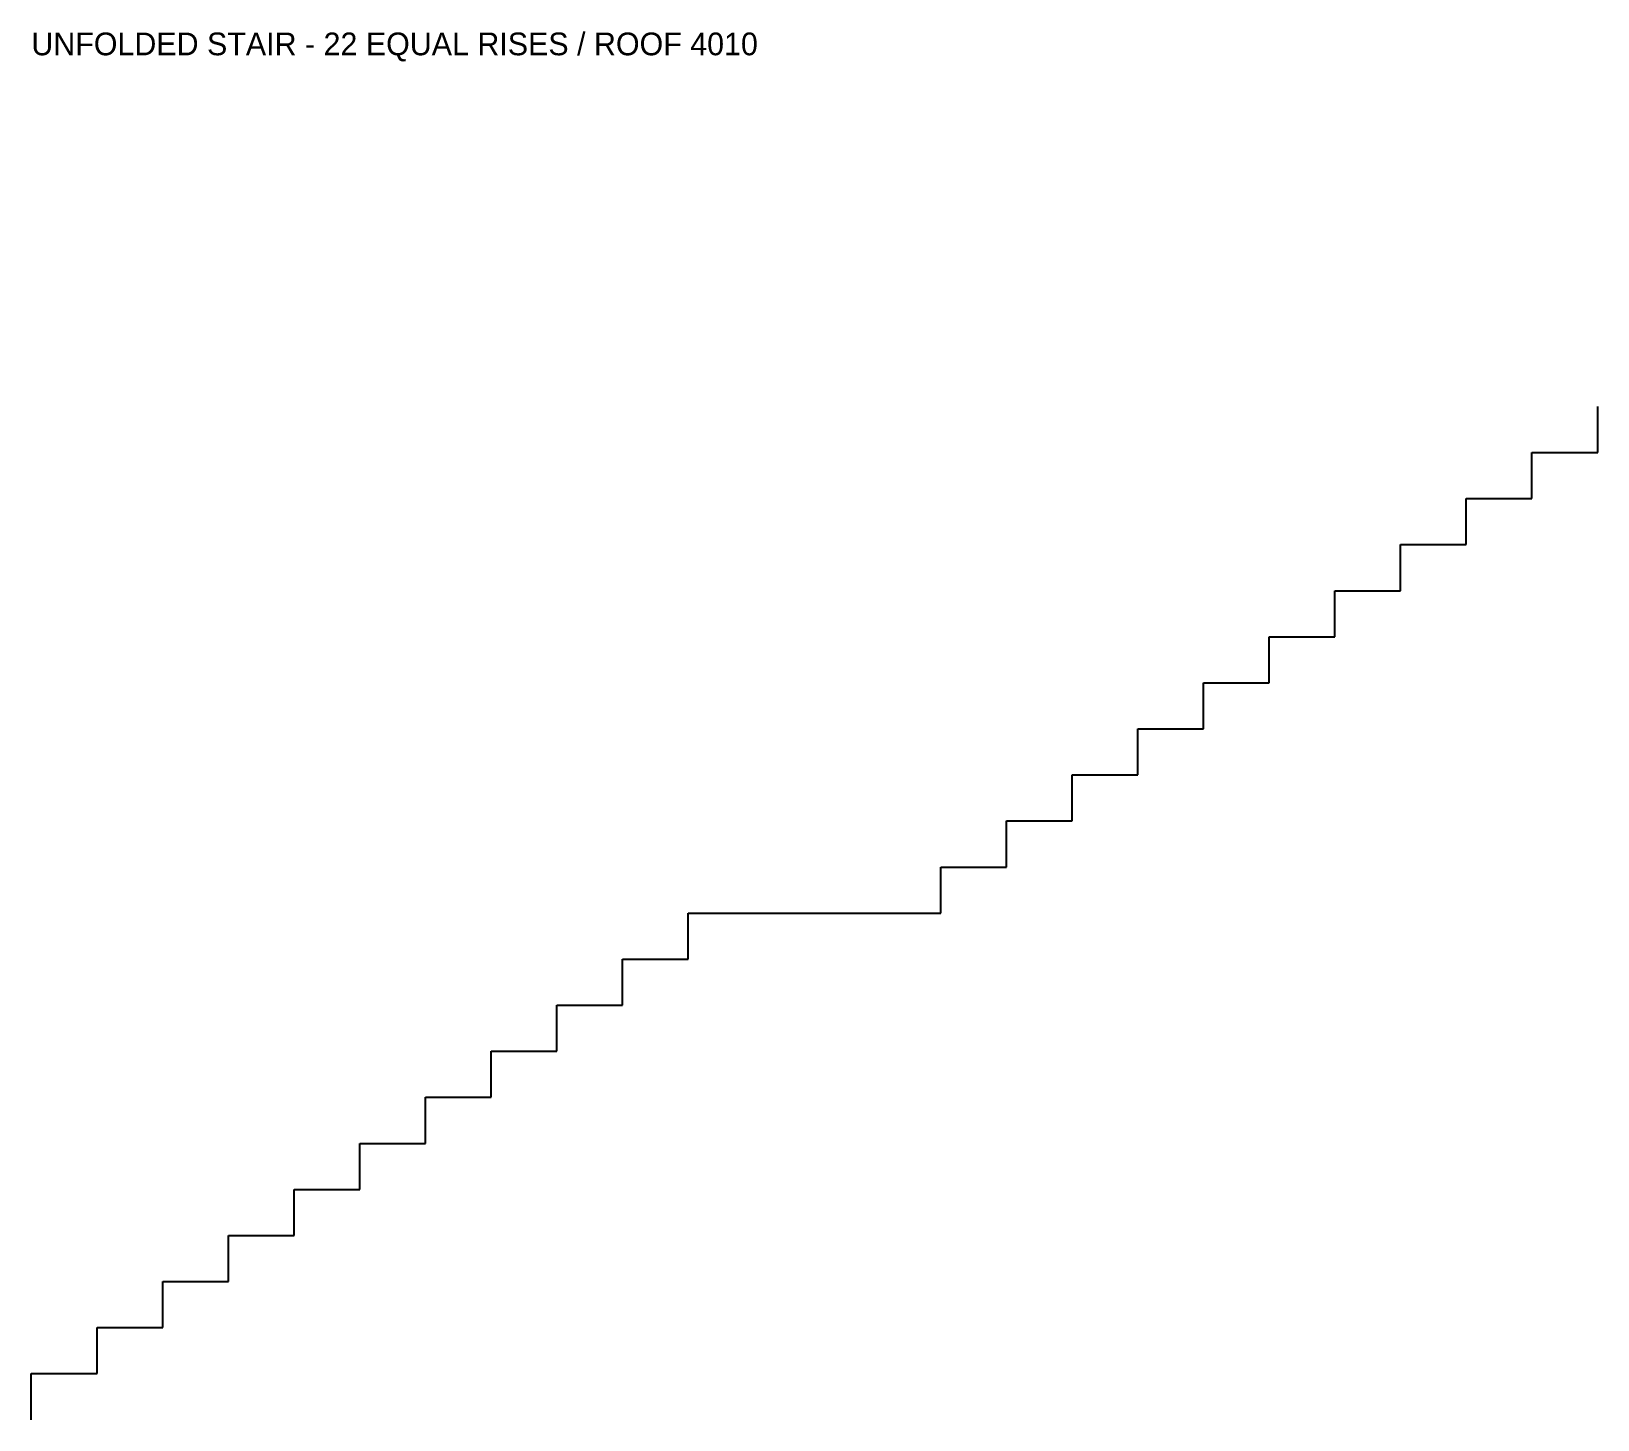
# Model space of a CAD drawing. Header units: millimetres. Extents: x -180 to 31260, y -44000 to 15420.
# Drawn here: x 1000 to 7200, y -44000 to -38505 of the extents above; entities that cross this region are included whole.
import ezdxf

# ---------------------------------------------------------------- set-up
doc = ezdxf.new("R2010")
doc.units = ezdxf.units.MM
doc.layers.add('PROPOSED', color=3, linetype='Continuous')
doc.layers.add('TEXT', color=7, linetype='Continuous')

msp = doc.modelspace()

# ---------------------------------------------------------------- texts
at = {"layer": 'TEXT'}
msp.add_text('UNFOLDED STAIR - 22 EQUAL RISES / ROOF 4010', height=90, dxfattribs=at).set_placement((1000, -38600))

# ---------------------------------------------------------------- linework, layer by layer
at = {"layer": 'PROPOSED'}
for p, q in [((7200, -40172.3), (7200, -39990)), ((6940, -40354.5), (6940, -40172.3)), ((6940, -40172.3), (7200, -40172.3)), ((6680, -40536.8), (6680, -40354.5)), ((6680, -40354.5), (6940, -40354.5)), ((6420, -40719.1), (6420, -40536.8)), ((6420, -40536.8), (6680, -40536.8)), ((6160, -40901.4), (6160, -40719.1)), ((6160, -40719.1), (6420, -40719.1)), ((5900, -41083.6), (5900, -40901.4)), ((5900, -40901.4), (6160, -40901.4)), ((5640, -41265.9), (5640, -41083.6)), ((5640, -41083.6), (5900, -41083.6)), ((5380, -41448.2), (5380, -41265.9)), ((5380, -41265.9), (5640, -41265.9)), ((5120, -41630.5), (5120, -41448.2)), ((5120, -41448.2), (5380, -41448.2)), ((4860, -41812.7), (4860, -41630.5)), ((4860, -41630.5), (5120, -41630.5)), ((4600, -41995), (4600, -41812.7)), ((4600, -41812.7), (4860, -41812.7)), ((3600, -42177.3), (3600, -41995)), ((3600, -41995), (4600, -41995)), ((3340, -42359.5), (3340, -42177.3)), ((3340, -42177.3), (3600, -42177.3)), ((3080, -42541.8), (3080, -42359.5)), ((3080, -42359.5), (3340, -42359.5)), ((2820, -42724.1), (2820, -42541.8)), ((2820, -42541.8), (3080, -42541.8)), ((2560, -42906.4), (2560, -42724.1)), ((2560, -42724.1), (2820, -42724.1)), ((2300, -43088.6), (2300, -42906.4)), ((2300, -42906.4), (2560, -42906.4)), ((2040, -43270.9), (2040, -43088.6)), ((2040, -43088.6), (2300, -43088.6)), ((1780, -43453.2), (1780, -43270.9)), ((1780, -43270.9), (2040, -43270.9)), ((1520, -43635.5), (1520, -43453.2)), ((1520, -43453.2), (1780, -43453.2)), ((1260, -43817.7), (1260, -43635.5)), ((1260, -43635.5), (1520, -43635.5)), ((1000, -44000), (1000, -43817.7)), ((1000, -43817.7), (1260, -43817.7))]:
    msp.add_line(p, q, dxfattribs=at)

msp.set_redraw_order([(e.dxf.handle, doc.entitydb.next_handle()) for e in msp.query("TEXT MTEXT ATTDEF DIMENSION ARC_DIMENSION")])  # texts and dimensions are drawn at this point

doc.saveas('drawing.dxf')
